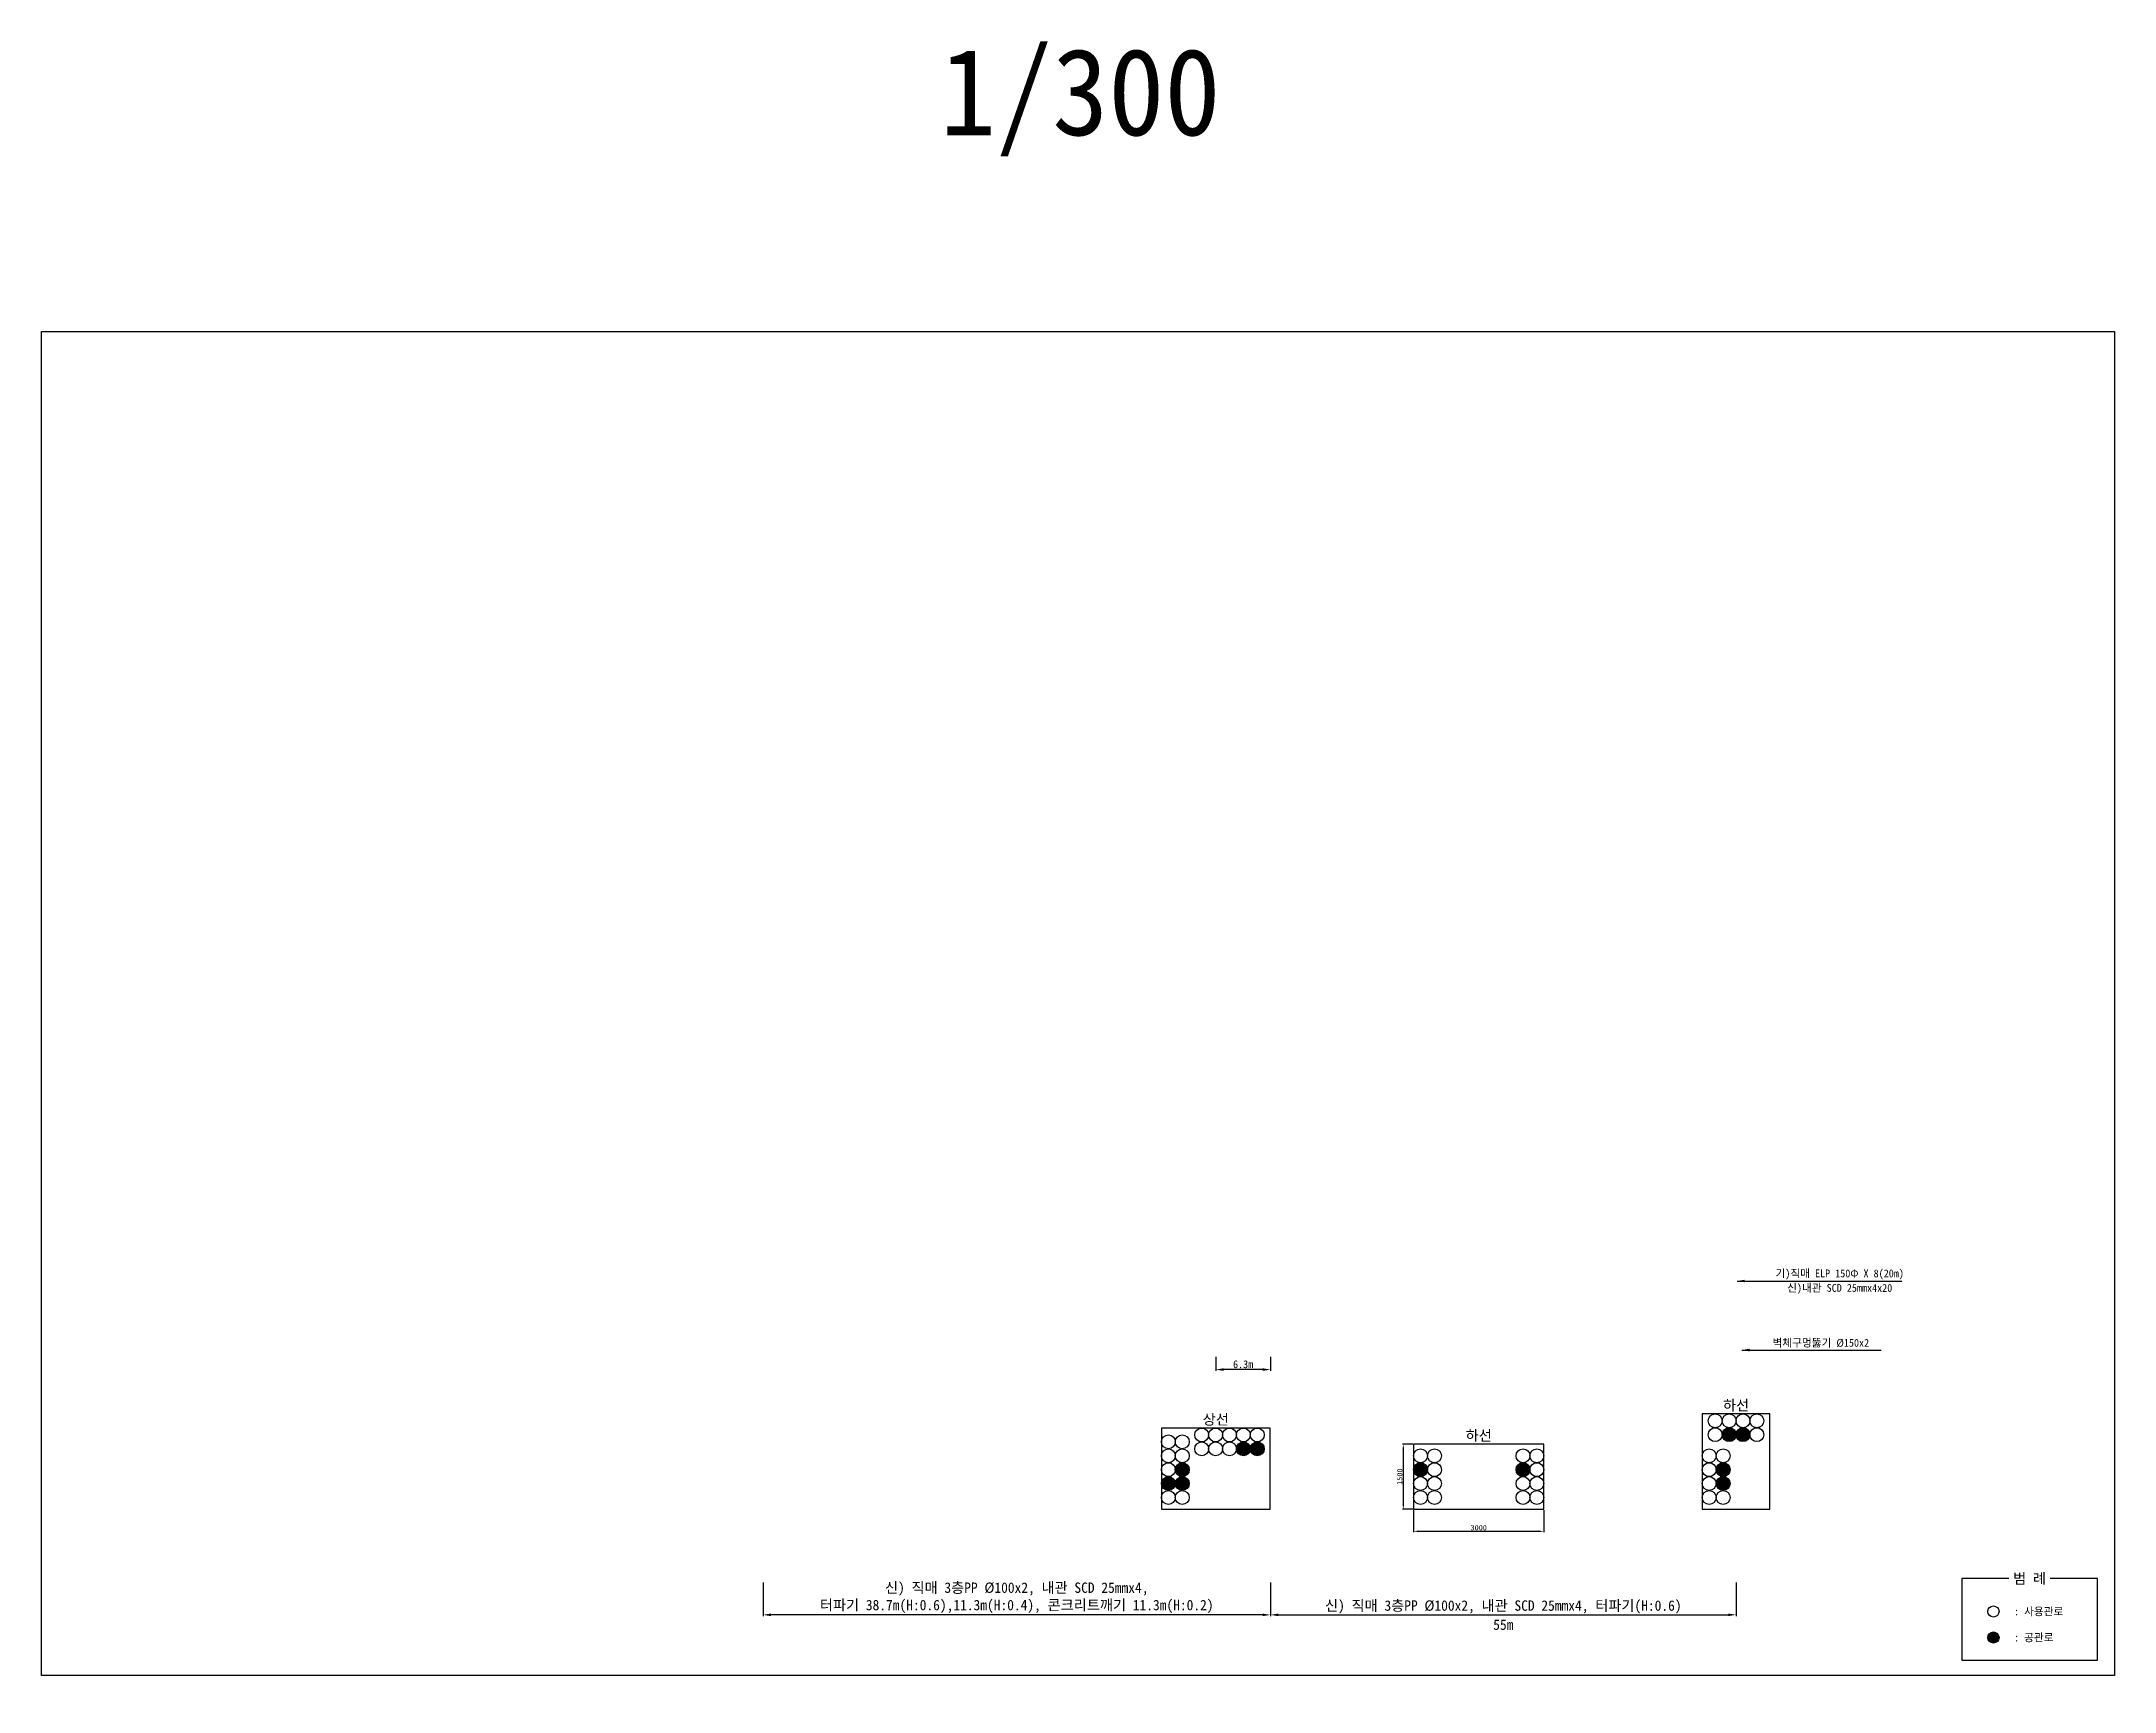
# Model space of a CAD drawing. Extents: x -299 to 346, y -14 to 200.
# Drawn here: x -299.4 to -60.6, y -14 to 176 of the extents above; entities that cross this region are included whole.
import ezdxf
from ezdxf.enums import TextEntityAlignment as Align

# ---------------------------------------------------------------- set-up
doc = ezdxf.new("R2010")
doc.units = 0
for name, color, linetype in [('TX-PAPR', 2, 'Continuous'), ('TZ-DIMS', 1, 'Continuous'), ('TZ-LEAL', 1, 'Continuous'), ('TZ-LEAT', 3, 'Continuous'), ('TZ-LINE', 7, 'Continuous'), ('TZ-TEX2', 3, 'Continuous'), ('TZ-TEXT', 6, 'Continuous')]:
    doc.layers.add(name, color=color, linetype=linetype)
doc.styles.get("Standard").update_dxf_attribs({"font": 'GulimChe.ttf'})
doc.dimstyles.new('D200', dxfattribs={"dimscale": 0.2, "dimtxt": 3, "dimasz": 3, "dimexe": 0.5, "dimexo": 0.5, "dimgap": 0.5, "dimtad": 1, "dimdec": 0, "dimzin": 1, "dimdsep": 46, "dimlunit": 6, "dimtxsty": 'Standard', "dimcen": 1, "dimclrd": 1, "dimclre": 1, "dimclrt": 3, "dimadec": 0, "dimazin": 0, "dimtfac": 1, "dimtdec": 0, "dimtix": 1, "dimtmove": 2, "dimatfit": 3, "dimfxl": 0, "dimtvp": 2, "dimlwd": -1, "dimlwe": -1, "dimarcsym": 0})
doc.dimstyles.new('D300', dxfattribs={"dimscale": 0.3, "dimtxt": 3, "dimasz": 3, "dimexe": 0.5, "dimexo": 0.5, "dimgap": 0.5, "dimtad": 1, "dimdec": 0, "dimzin": 1, "dimdsep": 46, "dimlunit": 6, "dimtxsty": 'Standard', "dimcen": 1, "dimclrd": 1, "dimclre": 1, "dimclrt": 3, "dimadec": 0, "dimazin": 0, "dimtfac": 1, "dimtdec": 0, "dimtix": 1, "dimtmove": 2, "dimatfit": 3, "dimfxl": 0, "dimtvp": 2, "dimlwd": -1, "dimlwe": -1, "dimarcsym": 0})

msp = doc.modelspace()

# ---------------------------------------------------------------- texts
at = {"layer": 'TZ-LEAT'}
msp.add_text('기)직매 ELP 150Φ X 8(20m)', height=0.9, dxfattribs=at).set_placement((-92.29, 34.07, 0.46), align=Align.MIDDLE)
at = {"layer": 'TZ-TEX2'}
for s, height, p in [('1/300', 10, (-179.77, 169.4)), ('하선', 1.2, (-104.23, 18.94, 0.46)), ('상선', 1.2, (-164.16, 17.31, 0.46)), ('하선', 1.2, (-133.87, 15.46, 0.46)), ('범 례', 1.2, (-70.42, -1.01, 0.46))]:
    msp.add_text(s, height=height, dxfattribs=at).set_placement(p, align=Align.MIDDLE)
for s, p in [(': 사용관로', (-72.21, -4.82, 0.46)), (': 공관로', (-72.21, -7.82, 0.46))]:
    msp.add_text(s, height=0.9, dxfattribs=at).set_placement(p, align=Align.MIDDLE_LEFT)
at = {"layer": 'TZ-TEXT'}
msp.add_text('신)내관 SCD 25mmx4x20', height=0.9, rotation=359.9482, dxfattribs=at).set_placement((-92.29, 32.4, 0.46), align=Align.MIDDLE)
msp.add_text('벽체구멍뚫기 Ø150x2', height=0.9, rotation=359.9482, dxfattribs=at).set_placement((-100.03, 26.13, 0.46), align=Align.MIDDLE_LEFT)
at = {"layer": 'TZ-TEXT', "ltscale": 2, "insert": (-131.04, -6.35, 0.46), "char_height": 1.2, "attachment_point": 5}
msp.add_mtext('55m', dxfattribs=at)

# ---------------------------------------------------------------- blocks, each defined once
blk = doc.blocks.new('*D6')
at = {"layer": 'Defpoints', "color": 0, "ltscale": 2}
for p in [(-141.37, 14.46), (-142.56, 6.96), (-141.37, 6.96)]:
    blk.add_point(p, dxfattribs=at)
at = {"layer": 'TZ-DIMS', "color": 1, "ltscale": 2}
for p, q in [((-141.47, 14.46), (-142.66, 14.46)), ((-142.56, 13.86), (-142.56, 7.56)), ((-141.47, 6.96), (-142.66, 6.96))]:
    blk.add_line(p, q, dxfattribs=at)
for points in [[(-142.66, 13.86), (-142.46, 13.86), (-142.56, 14.46)], [(-142.66, 7.56), (-142.46, 7.56), (-142.56, 6.96)]]:
    blk.add_solid(points, dxfattribs=at)
at = {"layer": 'TZ-DIMS', "color": 3, "ltscale": 2, "insert": (-142.97, 10.71), "char_height": 0.6, "attachment_point": 5, "rotation": 90}
blk.add_mtext('1500', dxfattribs=at)
blk = doc.blocks.new('*D7')
at = {"layer": 'Defpoints', "color": 0, "ltscale": 2}
for p in [(-141.37, 6.96), (-126.37, 6.96), (-126.37, 4.41)]:
    blk.add_point(p, dxfattribs=at)
at = {"layer": 'TZ-DIMS', "color": 1, "ltscale": 2}
for p, q in [((-141.37, 6.86), (-141.37, 4.31)), ((-126.37, 6.86), (-126.37, 4.31)), ((-140.77, 4.41), (-126.97, 4.41))]:
    blk.add_line(p, q, dxfattribs=at)
for points in [[(-140.77, 4.51), (-140.77, 4.31), (-141.37, 4.41)], [(-126.97, 4.51), (-126.97, 4.31), (-126.37, 4.41)]]:
    blk.add_solid(points, dxfattribs=at)
at = {"layer": 'TZ-DIMS', "color": 3, "ltscale": 2, "insert": (-133.87, 4.82), "char_height": 0.6, "attachment_point": 5}
blk.add_mtext('3000', dxfattribs=at)
blk = doc.blocks.new('*D3')
at = {"layer": 'Defpoints', "color": 0, "ltscale": 2}
for p in [(-164.16, 24.65), (-157.86, 24.65), (-164.16, 23.04)]:
    blk.add_point(p, dxfattribs=at)
at = {"layer": 'TZ-DIMS', "color": 1, "ltscale": 2}
for p, q in [((-164.16, 24.5), (-164.16, 22.89)), ((-157.86, 24.5), (-157.86, 22.89)), ((-158.76, 23.04), (-163.26, 23.04))]:
    blk.add_line(p, q, dxfattribs=at)
for points in [[(-163.26, 23.19), (-163.26, 22.89), (-164.16, 23.04)], [(-158.76, 23.19), (-158.76, 22.89), (-157.86, 23.04)]]:
    blk.add_solid(points, dxfattribs=at)
at = {"layer": 'TZ-DIMS', "color": 3, "ltscale": 2, "insert": (-161.01, 23.65), "char_height": 0.9, "width": 0.5918, "attachment_point": 5}
blk.add_mtext('6.3m', dxfattribs=at)
blk = doc.blocks.new('*D4')
at = {"layer": 'Defpoints', "color": 0, "ltscale": 2}
for p in [(-157.86, -1.34), (-104.23, -1.34), (-104.23, -5.21)]:
    blk.add_point(p, dxfattribs=at)
at = {"layer": 'TZ-TEXT', "color": 1, "ltscale": 2}
for p, q in [((-157.86, -1.49), (-157.86, -5.36)), ((-104.23, -1.49), (-104.23, -5.36)), ((-156.96, -5.21), (-105.13, -5.21))]:
    blk.add_line(p, q, dxfattribs=at)
for points in [[(-156.96, -5.06), (-156.96, -5.36), (-157.86, -5.21)], [(-105.13, -5.06), (-105.13, -5.36), (-104.23, -5.21)]]:
    blk.add_solid(points, dxfattribs=at)
at = {"layer": 'TZ-TEXT', "color": 3, "ltscale": 2, "insert": (-131.04, -4.3), "char_height": 1.2, "attachment_point": 5}
blk.add_mtext('{\\C6;신) 직매 3층PP Ø100x2, 내관 SCD 25mmx4, 터파기(H:0.6)}', dxfattribs=at)
blk = doc.blocks.new('*D5')
at = {"layer": 'Defpoints', "color": 0, "ltscale": 2}
for p in [(-216.31, -1.34), (-157.86, -1.34), (-216.31, -5.21)]:
    blk.add_point(p, dxfattribs=at)
at = {"layer": 'TZ-TEXT', "color": 1, "ltscale": 2}
for p, q in [((-216.31, -1.49), (-216.31, -5.36)), ((-157.86, -1.49), (-157.86, -5.36)), ((-158.76, -5.21), (-215.41, -5.21))]:
    blk.add_line(p, q, dxfattribs=at)
for points in [[(-215.41, -5.06), (-215.41, -5.36), (-216.31, -5.21)], [(-158.76, -5.06), (-158.76, -5.36), (-157.86, -5.21)]]:
    blk.add_solid(points, dxfattribs=at)
at = {"layer": 'TZ-TEXT', "color": 3, "ltscale": 2, "insert": (-187.09, -3.24), "char_height": 1.2, "attachment_point": 5}
blk.add_mtext('{\\C6;신) 직매 3층PP Ø100x2, 내관 SCD 25mmx4,\\P터파기 38.7m(H:0.6),11.3m(H:0.4), 콘크리트깨기 11.3m(H:0.2)}', dxfattribs=at)

# ---------------------------------------------------------------- dimensions: what is measured, and where the dimension line sits
at = {"layer": 'TZ-DIMS', "ltscale": 2}
for base, p1, p2, text, dimstyle, picture, middle in [((-164.16, 23.04, 0.46), (-157.86, 24.65, 0.46), (-164.16, 24.65, 0.46), '<>.3m', 'D300', '*D3', (-161.01, 23.65, 0.46)), ((-126.37, 4.41, 0.46), (-141.37, 6.96, 0.46), (-126.37, 6.96, 0.46), '3000', 'D200', '*D7', (-133.87, 4.82, 0.46))]:
    dim = msp.add_linear_dim(base=base, p1=p1, p2=p2, text=text, dimstyle=dimstyle, dxfattribs=at)
    dim.commit()
    dim.dimension.update_dxf_attribs({"geometry": picture, "text_midpoint": middle})
dim = msp.add_linear_dim(base=(-142.56, 6.96, 0.7), p1=(-141.37, 14.46, 0.7), p2=(-141.37, 6.96, 0.7), angle=90, text='1500', dimstyle='D200', dxfattribs=at)
dim.commit()
dim.dimension.update_dxf_attribs({"geometry": '*D6', "text_midpoint": (-142.97, 10.71, 0.7)})
at = {"layer": 'TZ-TEXT', "ltscale": 2}
for base, p2, text, picture, middle in [((-216.31, -5.21, 0.46), (-216.31, -1.34, 0.46), '{\\C6;신) 직매 3층PP Ø100x2, 내관 SCD 25mmx4,\\P터파기 38.7m(H:0.6),11.3m(H:0.4), 콘크리트깨기 11.3m(H:0.2)}', '*D5', (-187.09, -3.24, 0.46)), ((-104.23, -5.21, 0.46), (-104.23, -1.34, 0.46), '{\\C6;신) 직매 3층PP Ø100x2, 내관 SCD 25mmx4, 터파기(H:0.6)}', '*D4', (-131.04, -4.3, 0.46))]:
    dim = msp.add_linear_dim(base=base, p1=(-157.86, -1.34, 0.46), p2=p2, text=text, dimstyle='D300', override={"dimtxt": 4}, dxfattribs=at)
    dim.commit()
    dim.dimension.update_dxf_attribs({"geometry": picture, "text_midpoint": middle})

# ---------------------------------------------------------------- hatches: boundary and pattern name
at = {"layer": 'TZ-LINE', "ltscale": 2}
h = msp.add_hatch(color=256, dxfattribs=at)
h.dxf.hatch_style = 1
h.paths.add_polyline_path([(-161.78, 13.91, 1), (-160.18, 13.91, 1)])
h = msp.add_hatch(color=256, dxfattribs=at)
h.dxf.hatch_style = 1
h.paths.add_polyline_path([(-160.18, 13.91, 1), (-158.58, 13.91, 1)])
h = msp.add_hatch(color=256, dxfattribs=at)
h.dxf.hatch_style = 1
h.paths.add_polyline_path([(-105.83, 15.54, 1), (-104.23, 15.54, 1)])
h = msp.add_hatch(color=256, dxfattribs=at)
h.dxf.hatch_style = 1
h.paths.add_polyline_path([(-104.23, 15.54, 1), (-102.63, 15.54, 1)])
h = msp.add_hatch(color=256, dxfattribs=at)
h.dxf.hatch_style = 1
h.paths.add_polyline_path([(-168.82, 11.51, 1), (-167.22, 11.51, 1)])
h = msp.add_hatch(color=256, dxfattribs=at)
h.dxf.hatch_style = 1
h.paths.add_polyline_path([(-141.37, 11.51, 1), (-139.77, 11.51, 1)])
h = msp.add_hatch(color=256, dxfattribs=at)
h.dxf.hatch_style = 1
h.paths.add_polyline_path([(-129.57, 11.51, 1), (-127.97, 11.51, 1)])
h = msp.add_hatch(color=256, dxfattribs=at)
h.dxf.hatch_style = 1
h.paths.add_polyline_path([(-106.52, 11.51, 1), (-104.92, 11.51, 1)])
h = msp.add_hatch(color=256, dxfattribs=at)
h.dxf.hatch_style = 1
h.paths.add_polyline_path([(-170.42, 9.91, 1), (-168.82, 9.91, 1)])
h = msp.add_hatch(color=256, dxfattribs=at)
h.dxf.hatch_style = 1
h.paths.add_polyline_path([(-168.82, 9.91, 1), (-167.22, 9.91, 1)])
h = msp.add_hatch(color=256, dxfattribs=at)
h.dxf.hatch_style = 1
h.paths.add_polyline_path([(-106.52, 9.91, 1), (-104.92, 9.91, 1)])
h = msp.add_hatch(color=256, dxfattribs=at)
h.dxf.hatch_style = 1
h.paths.add_polyline_path([(-75.22, -7.82, 1), (-73.94, -7.82, 1)])

# ---------------------------------------------------------------- linework, layer by layer
at = {"layer": 'TX-PAPR'}
msp.add_lwpolyline([(-299.43, 142.62), (-60.63, 142.62), (-60.63, -12.18), (-299.43, -12.18)], close=True, dxfattribs=at)
at = {"layer": 'TZ-LINE', "ltscale": 2, "elevation": 0.46}
for points in [[(-108.12, 6.96), (-100.34, 6.96), (-100.34, 17.94), (-108.12, 17.94)], [(-170.42, 6.96), (-157.89, 6.96), (-157.89, 16.31), (-170.42, 16.31)], [(-141.37, 6.96), (-126.37, 6.96), (-126.37, 14.46), (-141.37, 14.46)]]:
    msp.add_lwpolyline(points, close=True, dxfattribs=at)
msp.add_lwpolyline([(-72.8, -1.01), (-78.23, -1.01), (-78.23, -10.42), (-62.61, -10.42), (-62.61, -1.01), (-68.05, -1.01)], dxfattribs=at)
at = {"layer": 'TZ-LINE', "ltscale": 2}
for centre, radius in [((-106.63, 17.14, 0.46), 0.8), ((-105.03, 17.14, 0.46), 0.8), ((-103.43, 17.14, 0.46), 0.8), ((-101.83, 17.14, 0.46), 0.8), ((-169.62, 14.71, 0.46), 0.8), ((-168.02, 14.71, 0.46), 0.8), ((-165.78, 15.51, 0.46), 0.8), ((-165.78, 13.91, 0.46), 0.8), ((-164.18, 15.51, 0.46), 0.8), ((-164.18, 13.91, 0.46), 0.8), ((-162.58, 15.51, 0.46), 0.8), ((-162.58, 13.91, 0.46), 0.8), ((-160.98, 15.51, 0.46), 0.8), ((-160.98, 13.91, 0.46), 0.8), ((-159.38, 15.51, 0.46), 0.8), ((-159.38, 13.91, 0.46), 0.8), ((-106.63, 15.54, 0.46), 0.8), ((-105.03, 15.54, 0.46), 0.8), ((-103.43, 15.54, 0.46), 0.8), ((-101.83, 15.54, 0.46), 0.8), ((-169.62, 13.11, 0.46), 0.8), ((-169.62, 11.51, 0.46), 0.8), ((-168.02, 13.11, 0.46), 0.8), ((-168.02, 11.51, 0.46), 0.8), ((-140.57, 13.11, 0.46), 0.8), ((-140.57, 11.51, 0.46), 0.8), ((-138.97, 13.11, 0.46), 0.8), ((-138.97, 11.51, 0.46), 0.8), ((-128.77, 13.11, 0.46), 0.8), ((-128.77, 11.51, 0.46), 0.8), ((-127.17, 13.11, 0.46), 0.8), ((-127.17, 11.51, 0.46), 0.8), ((-107.32, 13.11, 0.46), 0.8), ((-107.32, 11.51, 0.46), 0.8), ((-105.72, 13.11, 0.46), 0.8), ((-105.72, 11.51, 0.46), 0.8), ((-169.62, 9.91, 0.46), 0.8), ((-168.02, 9.91, 0.46), 0.8), ((-140.57, 9.91, 0.46), 0.8), ((-138.97, 9.91, 0.46), 0.8), ((-128.77, 9.91, 0.46), 0.8), ((-127.17, 9.91, 0.46), 0.8), ((-107.32, 9.91, 0.46), 0.8), ((-105.72, 9.91, 0.46), 0.8), ((-169.62, 8.31, 0.46), 0.8), ((-168.02, 8.31, 0.46), 0.8), ((-140.57, 8.31, 0.46), 0.8), ((-138.97, 8.31, 0.46), 0.8), ((-128.77, 8.31, 0.46), 0.8), ((-127.17, 8.31, 0.46), 0.8), ((-107.32, 8.31, 0.46), 0.8), ((-105.72, 8.31, 0.46), 0.8), ((-74.58, -4.82, 0.46), 0.64), ((-74.58, -7.82, 0.46), 0.64)]:
    msp.add_circle(centre, radius, dxfattribs=at)

msp.set_redraw_order([(e.dxf.handle, doc.entitydb.next_handle()) for e in msp.query("TEXT MTEXT ATTDEF DIMENSION ARC_DIMENSION")])  # texts and dimensions are drawn at this point

# ---------------------------------------------------------------- leaders
at = {"layer": 'TZ-LEAL'}
for points in [[(-104.12, 33.24, 0.46), (-85.15, 33.24)], [(-103.58, 25.29, 0.46), (-87.51, 25.29, 0)]]:
    msp.add_leader(points, dimstyle='D300', dxfattribs=at)

doc.saveas('drawing.dxf')
